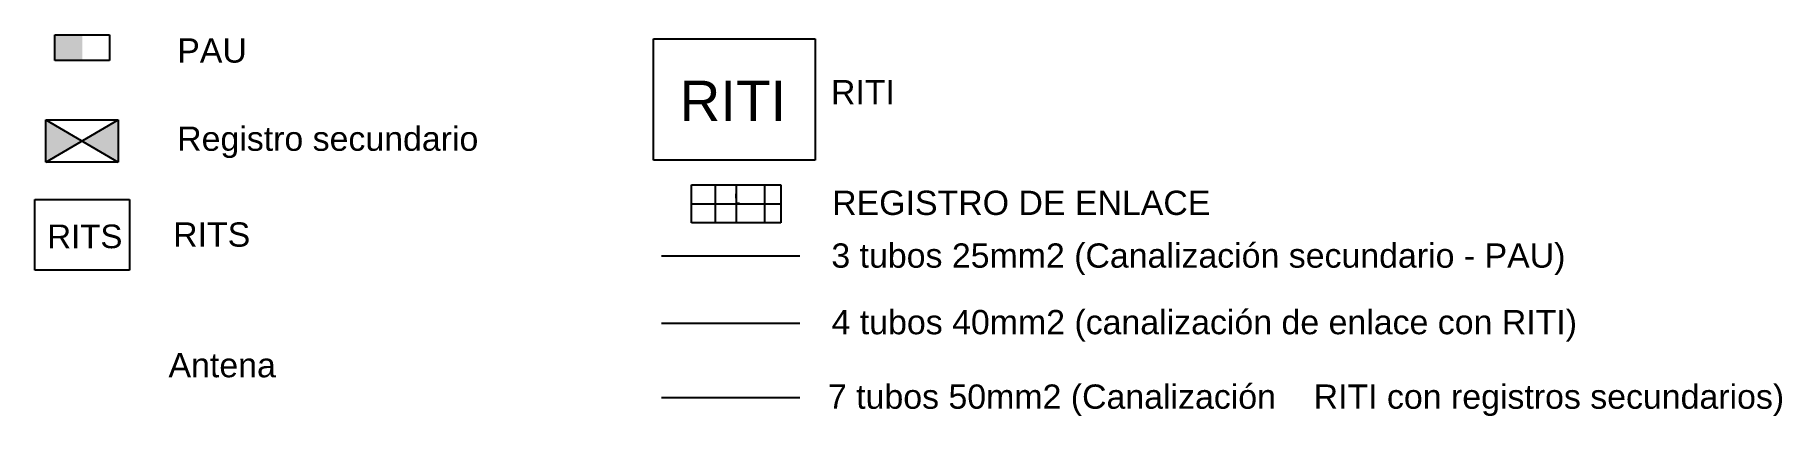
# Model space of a CAD drawing. Header units: millimetres. Extents: x -273070 to 132618, y -138782 to 20405.
# Drawn here: x -51913 to -30294, y 15694 to 20405 of the extents above; entities that cross this region are included whole.
import ezdxf

# ---------------------------------------------------------------- set-up
doc = ezdxf.new("R2010")
doc.units = ezdxf.units.MM
for name, color, linetype in [('CABLE DE ENLACE A RITI', 5, 'Continuous'), ('CABLE DE REGISTROS SECUNDARIOS', 50, 'Continuous'), ('LEYENDA', 7, 'Continuous'), ('Telecomunicaciones', 3, 'Continuous')]:
    doc.layers.add(name, color=color, linetype=linetype)
doc.styles.get("Standard").update_dxf_attribs({"font": 'arial.ttf'})

msp = doc.modelspace()

# ---------------------------------------------------------------- texts
at = {"layer": 'LEYENDA'}
for s, height, p in [('PAU', 300, (-50152, 20063)), ('RITI', 500, (-43936, 19340)), ('RITI', 300, (-42063, 19548)), ('Registro secundario', 300, (-50153, 18973)), ('REGISTRO DE ENLACE', 300, (-42048, 18180)), ('RITS', 292.2, (-51760, 17769)), ('RITS', 300, (-50203, 17788)), ('3 tubos 25mm2 (Canalización secundario - PAU)', 300, (-42058, 17528)), ('4 tubos 40mm2 (canalización de enlace con RITI)', 300, (-42055, 16705)), ('Antena', 300, (-50260, 16173)), ('7 tubos 50mm2 (Canalización    RITI con registros secundarios)', 300, (-42100, 15784))]:
    msp.add_text(s, height=height, dxfattribs=at).set_placement(p)

# ---------------------------------------------------------------- hatches: boundary and pattern name
at = {"layer": 'LEYENDA'}
h = msp.add_hatch(color=256, dxfattribs=at)
h.dxf.hatch_style = 1
h.paths.add_polyline_path([(-51667, 20090), (-51328, 20090), (-51328, 20405), (-51667, 20405)])
h = msp.add_hatch(color=256, dxfattribs=at)
h.dxf.hatch_style = 1
h.paths.add_polyline_path([(-51776, 19355), (-51776, 19048), (-51405, 19048), (-51328, 19093)])
h.paths.add_polyline_path([(-51405, 19048), (-51776, 19048), (-51776, 18831)])
h.paths.add_polyline_path([(-50881, 19355), (-51328, 19093), (-51252, 19048), (-50881, 19048)])
h.paths.add_polyline_path([(-50881, 19048), (-51252, 19048), (-50881, 18831)])

# ---------------------------------------------------------------- linework, layer by layer
at = {"layer": 'CABLE DE ENLACE A RITI'}
msp.add_line((-44160, 16843), (-42450, 16843), dxfattribs=at)
at = {"layer": 'CABLE DE REGISTROS SECUNDARIOS'}
msp.add_line((-44160, 15923), (-42450, 15923), dxfattribs=at)
at = {"layer": 'LEYENDA'}
for p, q in [((-51667, 20405), (-50990, 20405)), ((-51667, 20090), (-51667, 20405)), ((-50990, 20405), (-50990, 20090)), ((-44260, 20356), (-42260, 20356)), ((-44260, 18856), (-44260, 20356)), ((-42260, 20356), (-42260, 18856)), ((-50990, 20090), (-51667, 20090)), ((-51776, 19355), (-50881, 18831)), ((-51776, 18831), (-50881, 19355)), ((-51776, 19355), (-50881, 19355)), ((-51776, 18831), (-51776, 19355)), ((-50881, 19355), (-50881, 18831)), ((-50881, 18831), (-51776, 18831)), ((-42260, 18856), (-44260, 18856)), ((-43789, 18553), (-42684, 18553)), ((-43789, 18084), (-43789, 18553)), ((-43496, 18553), (-43496, 18084)), ((-43236, 18553), (-43236, 18084)), ((-43236, 18387), (-43236, 18440)), ((-42885, 18553), (-42885, 18084)), ((-42684, 18553), (-42684, 18084)), ((-51913, 18373), (-50744, 18373)), ((-51913, 17497), (-51913, 18373)), ((-50744, 18373), (-50744, 17497)), ((-43789, 18319), (-42684, 18319)), ((-43235, 18324), (-43195, 18324)), ((-42684, 18084), (-43789, 18084)), ((-50744, 17497), (-51913, 17497))]:
    msp.add_line(p, q, dxfattribs=at)
at = {"layer": 'Telecomunicaciones'}
msp.add_line((-44160, 17673), (-42450, 17673), dxfattribs=at)

msp.set_redraw_order([(e.dxf.handle, doc.entitydb.next_handle()) for e in msp.query("TEXT MTEXT ATTDEF DIMENSION ARC_DIMENSION")])  # texts and dimensions are drawn at this point

doc.saveas('drawing.dxf')
